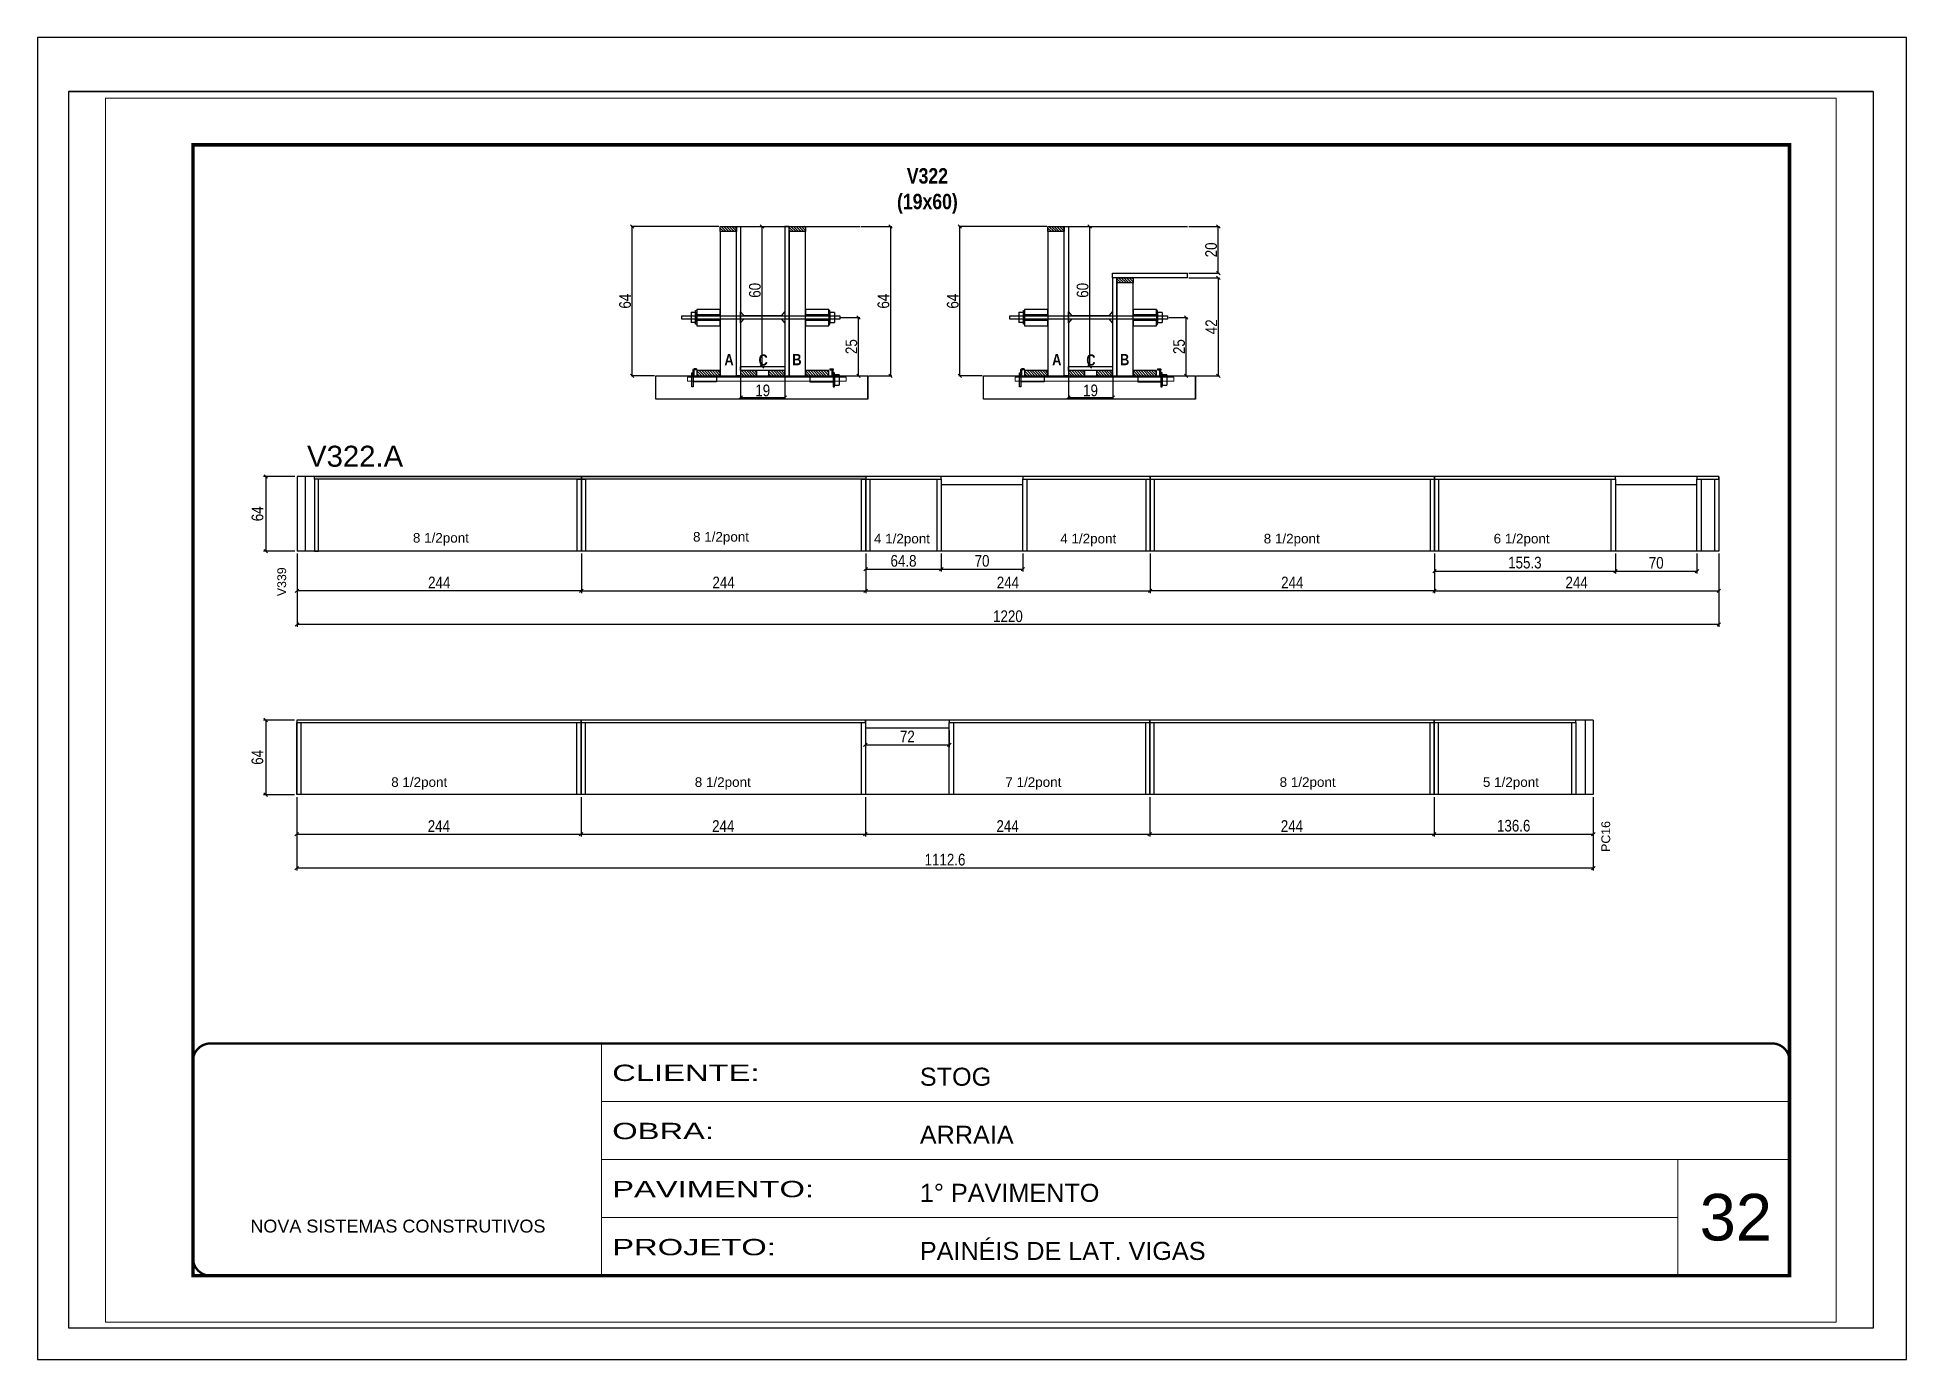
# Paper-space layout '01 (32)' of a CAD drawing. Extents: x -1 to 296, y 0 to 210.
# The model-space entities are those that its viewports show. They can reach past a viewport. Long polylines and large blocks are cut down to what shows.
import ezdxf

# ---------------------------------------------------------------- set-up
doc = ezdxf.new("R2010")
doc.units = 0
doc.linetypes.add('CONTINUO', pattern=[0])
doc.linetypes.add('DASHED', pattern=[0.75, 0.5, -0.25])
doc.layers.get('0').update_dxf_attribs({"linetype": 'CONTINUOUS'})
doc.layers.get('Defpoints').update_dxf_attribs({"linetype": 'CONTINUOUS'})
for name, color, linetype in [('1HACHURA MADEIRAS', 1, 'CONTINUOUS'), ('barrote', 251, 'CONTINUOUS'), ('COTA', 241, 'CONTINUOUS'), ('detalhes', 4, 'CONTINUOUS'), ('NOMENCLATURA', 7, 'CONTINUOUS'), ('Painéis', 200, 'CONTINUOUS'), ('PONTALETE', 7, 'CONTINUOUS'), ('presilha', 1, 'CONTINUOUS'), ('SARR_2.2x10', 60, 'CONTINUOUS'), ('SARR_2.2x7', 40, 'CONTINUOUS'), ('SARR_3.5x7', 81, 'CONTINUOUS'), ('Tubo de PVC', 51, 'CONTINUOUS')]:
    doc.layers.add(name, color=color, linetype=linetype)
for name, color, linetype, lineweight in [('CARIMBO', 255, 'CONTINUOUS', 9), ('CONCRETO', 251, 'CONTINUOUS', 25), ('Folhas', 255, 'CONTINUOUS', 9), ('SARRAFO DE PRESSAO', 251, 'DASHED', 9), ('SCO-___-LAJ', 2, 'CONTINUOUS', 0)]:
    doc.layers.add(name, color=color, linetype=linetype, lineweight=lineweight)
doc.styles.add('ARIAL', font='arial.ttf')
doc.styles.add('COTA TECNICA', font='techl___.ttf', dxfattribs={"height": 10})
doc.styles.add('COTA TECNICA 2X', font='techl___.ttf', dxfattribs={"height": 10})
doc.styles.add('TECNICA', font='techb___.ttf', dxfattribs={"height": 10})
doc.styles.add('Tecnologia', font='')
doc.styles.get('Tecnologia').set_extended_font_data('Forgotten Futurist')
doc.dimstyles.new('PAINEL', dxfattribs={"dimtxt": 10, "dimasz": 3, "dimexe": 3, "dimexo": 3, "dimgap": 3, "dimtad": 1, "dimdec": 1, "dimzin": 12, "dimdsep": 46, "dimtxsty": 'COTA TECNICA', "dimblk1": 'OBLIQUE', "dimblk2": 'OBLIQUE', "dimsah": 1, "dimcen": 0.9, "dimclrd": 4, "dimclre": 4, "dimclrt": 240, "dimadec": 1, "dimazin": 3, "dimtfac": 1, "dimtdec": 1, "dimtmove": 0, "dimatfit": 3, "dimfxl": 1, "dimtolj": 1, "dimtzin": 12, "dimarcsym": 0})
doc.dimstyles.new('SECAO', dxfattribs={"dimscale": 0.333333, "dimtxt": 5, "dimasz": 9, "dimexe": 3, "dimexo": 3, "dimgap": 3, "dimtad": 1, "dimdec": 1, "dimlfac": 0.5, "dimzin": 12, "dimdsep": 46, "dimtxsty": 'COTA TECNICA 2X', "dimblk1": 'OBLIQUE', "dimblk2": 'OBLIQUE', "dimsah": 1, "dimcen": 0.9, "dimclrd": 4, "dimclre": 4, "dimclrt": 240, "dimadec": 1, "dimazin": 3, "dimtfac": 1, "dimtdec": 1, "dimtmove": 0, "dimatfit": 3, "dimfxl": 1, "dimtolj": 1, "dimtzin": 12, "dimarcsym": 0})

psp = doc.layouts.new('01 (32)')

msp = doc.modelspace()

# ---------------------------------------------------------------- texts
at = {"layer": 'CARIMBO', "style": 'ARIAL'}
msp.add_text('32', height=40, dxfattribs=at).set_placement((10395.07, 5376.67))
at = {"layer": 'detalhes', "style": 'TECNICA'}
for s, p in [('A', (9558.22, 6127.46)), ('C', (9587.51, 6127.14)), ('B', (9616.48, 6127.46)), ('A', (9839.45, 6127.46)), ('C', (9868.75, 6127.14)), ('B', (9897.72, 6127.46))]:
    msp.add_text(s, height=9.6, dxfattribs=at).set_placement(p)
at = {"layer": 'NOMENCLATURA', "linetype": 'Continuous', "style": 'ARIAL'}
msp.add_text('V322.A', height=18, dxfattribs=at).set_placement((9200.08, 6040.41))
for s, p in [('V339', (9182.12, 5929.39)), ('PC16', (10318.29, 5710.04))]:
    msp.add_text(s, height=7.567, rotation=90, dxfattribs=at).set_placement(p)
at = {"layer": 'NOMENCLATURA', "insert": (9732.42, 6296.51), "char_height": 13.2, "attachment_point": 2, "style": 'TECNICA'}
msp.add_mtext_dynamic_manual_height_columns('V322\\P(19x60)', width=13.2, gutter_width=1, heights=[0], dxfattribs=at)
at = {"layer": 'PONTALETE', "linetype": 'Continuous', "style": 'ARIAL'}
for s, p in [('8 1/2pont', (9290.93, 5975.3)), ('8 1/2pont', (9531.28, 5976.17)), ('4 1/2pont', (9686.58, 5974.62)), ('4 1/2pont', (9846.41, 5974.62)), ('8 1/2pont', (10021.02, 5974.62)), ('6 1/2pont', (10218.28, 5974.62)), ('8 1/2pont', (9272.31, 5765.76)), ('8 1/2pont', (9532.78, 5765.76)), ('7 1/2pont', (9799.3, 5765.76)), ('8 1/2pont', (10034.65, 5765.76)), ('5 1/2pont', (10209.1, 5765.76))]:
    msp.add_text(s, height=8.25, dxfattribs=at).set_placement(p)

# ---------------------------------------------------------------- blocks, each defined once
blk = doc.blocks.new('9999999999')
at = {"color": 30, "linetype": 'CONTINUO'}
for p, q in [((98564.6, 34230.2), (98564.6, 34429.4)), ((98564.6, 34379.6), (99584, 34379.6)), ((98564.6, 34329.8), (99488, 34329.8)), ((99584, 34329.8), (99488, 34329.8)), ((99488, 34329.8), (99488, 34230.2)), ((98564.6, 34280), (99488, 34280))]:
    blk.add_line(p, q, dxfattribs=at)
at = {"color": 30, "linetype": 'CONTINUO', "const_width": 2}
blk.add_lwpolyline([(99584, 34230.2), (99584, 34414.4, 0.414214), (99569, 34429.4), (98229, 34429.4, 0.414214), (98214, 34414.4), (98214, 34245.2, 0.414214), (98229, 34230.2), (99584, 34230.2)], format="xyb", dxfattribs=at)
at = {"layer": 'Folhas'}
blk.add_lwpolyline([(98139, 34190.2), (99624, 34190.2), (99624, 35240.2), (98139, 35240.2)], close=True, dxfattribs=at)
at = {"layer": 'Folhas', "color": 30, "const_width": 3}
blk.add_lwpolyline([(98214, 34230.2), (99584, 34230.2), (99584, 35200.2), (98214, 35200.2)], close=True, dxfattribs=at)
at = {"color": 7, "linetype": 'Continuous', "ltscale": 5, "style": 'ARIAL'}
for s, height, p in [('STOG', 15.48, (98837.7, 34393.1)), ('ARRAIA', 15.48, (98837.7, 34343.3)), ('1° PAVIMENTO', 15.483, (98837.7, 34293.5)), ('NOVA SISTEMAS CONSTRUTIVOS', 11.059, (98263.2, 34267.2)), ('PAINÉIS DE LAT. VIGAS', 15.483, (98837.7, 34243.7))]:
    blk.add_text(s, height=height, dxfattribs=at).set_placement(p)
at = {"layer": 'Folhas', "color": 7, "style": 'Tecnologia', "width": 1.5}
for s, p in [('CLIENTE:', (98573.7, 34397.2)), ('OBRA:', (98573.7, 34347.3)), ('PAVIMENTO:', (98573.7, 34297.5)), ('PROJETO:', (98573.7, 34247.7))]:
    blk.add_text(s, height=14, dxfattribs=at).set_placement(p)
blk = doc.blocks.new('_Oblique')
at = {"color": 0, "linetype": 'ByBlock', "lineweight": -2}
blk.add_line((-0.5, -0.5), (0.5, 0.5), dxfattribs=at)
blk = doc.blocks.new('*D790')
at = {"layer": 'COTA', "color": 4, "linetype": 'Continuous', "lineweight": -2, "transparency": 16777216}
for p, q in [((9923.5, 5966), (9923.5, 5932)), ((10167.5, 5966), (10167.5, 5932)), ((10167.5, 5934), (9923.5, 5934))]:
    blk.add_line(p, q, dxfattribs=at)
at = {"layer": 'Defpoints', "color": 0, "linetype": 'Continuous', "transparency": 16777216}
for p in [(9923.5, 5968), (10167.5, 5968), (9923.5, 5934)]:
    blk.add_point(p, dxfattribs=at)
at = {"layer": 'COTA', "color": 4, "linetype": 'Continuous', "lineweight": -2, "transparency": 16777216, "xscale": 3, "yscale": 3, "zscale": 3, "rotation": 180}
blk.add_blockref('_Oblique', (9923.5, 5934), dxfattribs=at)
at = {"layer": 'COTA', "color": 4, "linetype": 'Continuous', "lineweight": -2, "transparency": 16777216, "xscale": 3, "yscale": 3, "zscale": 3}
blk.add_blockref('_Oblique', (10167.5, 5934), dxfattribs=at)
at = {"layer": 'COTA', "color": 240, "linetype": 'Continuous', "transparency": 16777216, "insert": (10045.5, 5941.1), "char_height": 10, "attachment_point": 5, "style": 'COTA TECNICA'}
blk.add_mtext('\\A1;244', dxfattribs=at)
blk = doc.blocks.new('*D791')
at = {"layer": 'COTA', "color": 4, "linetype": 'Continuous', "lineweight": -2, "transparency": 16777216}
for p, q in [((9191.5, 5966), (9191.5, 5932)), ((9435.5, 5966), (9435.5, 5932)), ((9435.5, 5934), (9191.5, 5934))]:
    blk.add_line(p, q, dxfattribs=at)
at = {"layer": 'Defpoints', "color": 0, "linetype": 'Continuous', "transparency": 16777216}
for p in [(9191.5, 5968), (9435.5, 5968), (9191.5, 5934)]:
    blk.add_point(p, dxfattribs=at)
at = {"layer": 'COTA', "color": 4, "linetype": 'Continuous', "lineweight": -2, "transparency": 16777216, "xscale": 3, "yscale": 3, "zscale": 3, "rotation": 180}
blk.add_blockref('_Oblique', (9191.5, 5934), dxfattribs=at)
at = {"layer": 'COTA', "color": 4, "linetype": 'Continuous', "lineweight": -2, "transparency": 16777216, "xscale": 3, "yscale": 3, "zscale": 3}
blk.add_blockref('_Oblique', (9435.5, 5934), dxfattribs=at)
at = {"layer": 'COTA', "color": 240, "linetype": 'Continuous', "transparency": 16777216, "insert": (9313.5, 5941.1), "char_height": 10, "attachment_point": 5, "style": 'COTA TECNICA'}
blk.add_mtext('\\A1;244', dxfattribs=at)
blk = doc.blocks.new('*D792')
at = {"layer": 'COTA', "color": 4, "linetype": 'Continuous', "lineweight": -2, "transparency": 16777216}
for p, q in [((9191.5, 5966), (9191.5, 5903)), ((10411.5, 5966), (10411.5, 5903)), ((10411.5, 5905), (9191.5, 5905))]:
    blk.add_line(p, q, dxfattribs=at)
at = {"layer": 'Defpoints', "color": 0, "linetype": 'Continuous', "transparency": 16777216}
for p in [(9191.5, 5968), (10411.5, 5968), (9191.5, 5905)]:
    blk.add_point(p, dxfattribs=at)
at = {"layer": 'COTA', "color": 4, "linetype": 'Continuous', "lineweight": -2, "transparency": 16777216, "xscale": 3, "yscale": 3, "zscale": 3, "rotation": 180}
blk.add_blockref('_Oblique', (9191.5, 5905), dxfattribs=at)
at = {"layer": 'COTA', "color": 4, "linetype": 'Continuous', "lineweight": -2, "transparency": 16777216, "xscale": 3, "yscale": 3, "zscale": 3}
blk.add_blockref('_Oblique', (10411.5, 5905), dxfattribs=at)
at = {"layer": 'COTA', "color": 240, "linetype": 'Continuous', "transparency": 16777216, "insert": (9801.5, 5912.1), "char_height": 10, "attachment_point": 5, "style": 'COTA TECNICA'}
blk.add_mtext('\\A1;1220', dxfattribs=at)
blk = doc.blocks.new('*D793')
at = {"layer": 'COTA', "color": 4, "linetype": 'Continuous', "lineweight": -2, "transparency": 16777216}
for p, q in [((9189.5, 6032), (9162.7, 6032)), ((9164.7, 6032), (9164.7, 5968)), ((9189.5, 5968), (9162.7, 5968))]:
    blk.add_line(p, q, dxfattribs=at)
at = {"layer": 'Defpoints', "color": 0, "linetype": 'Continuous', "transparency": 16777216}
for p in [(9191.5, 6032), (9164.7, 5968), (9191.5, 5968)]:
    blk.add_point(p, dxfattribs=at)
at = {"layer": 'COTA', "color": 4, "linetype": 'Continuous', "lineweight": -2, "transparency": 16777216, "xscale": 3, "yscale": 3, "zscale": 3}
for p, rotation in [((9164.7, 6032), 90), ((9164.7, 5968), 270)]:
    blk.add_blockref('_Oblique', p, dxfattribs=dict(at, rotation=rotation))
at = {"layer": 'COTA', "color": 240, "linetype": 'Continuous', "transparency": 16777216, "insert": (9157.6, 6000), "char_height": 10, "attachment_point": 5, "rotation": 90, "style": 'COTA TECNICA'}
blk.add_mtext('\\A1;64', dxfattribs=at)
blk = doc.blocks.new('*D794')
at = {"layer": 'COTA', "color": 4, "linetype": 'Continuous', "lineweight": -2, "transparency": 16777216}
for p, q in [((9679.5, 5966), (9679.5, 5932)), ((9923.5, 5966), (9923.5, 5932)), ((9679.5, 5934), (9923.5, 5934))]:
    blk.add_line(p, q, dxfattribs=at)
at = {"layer": 'Defpoints', "color": 0, "linetype": 'Continuous', "transparency": 16777216}
for p in [(9679.5, 5968), (9923.5, 5968), (9923.5, 5934)]:
    blk.add_point(p, dxfattribs=at)
at = {"layer": 'COTA', "color": 4, "linetype": 'Continuous', "lineweight": -2, "transparency": 16777216, "xscale": 3, "yscale": 3, "zscale": 3, "rotation": 180}
blk.add_blockref('_Oblique', (9679.5, 5934), dxfattribs=at)
at = {"layer": 'COTA', "color": 4, "linetype": 'Continuous', "lineweight": -2, "transparency": 16777216, "xscale": 3, "yscale": 3, "zscale": 3}
blk.add_blockref('_Oblique', (9923.5, 5934), dxfattribs=at)
at = {"layer": 'COTA', "color": 240, "linetype": 'Continuous', "transparency": 16777216, "insert": (9801.5, 5941.1), "char_height": 10, "attachment_point": 5, "style": 'COTA TECNICA'}
blk.add_mtext('\\A1;244', dxfattribs=at)
blk = doc.blocks.new('*D795')
at = {"layer": 'COTA', "color": 4, "linetype": 'Continuous', "lineweight": -2, "transparency": 16777216}
for p, q in [((9435.5, 5966), (9435.5, 5932)), ((9679.5, 5966), (9679.5, 5932)), ((9435.5, 5934), (9679.5, 5934))]:
    blk.add_line(p, q, dxfattribs=at)
at = {"layer": 'Defpoints', "color": 0, "linetype": 'Continuous', "transparency": 16777216}
for p in [(9435.5, 5968), (9679.5, 5968), (9679.5, 5934)]:
    blk.add_point(p, dxfattribs=at)
at = {"layer": 'COTA', "color": 4, "linetype": 'Continuous', "lineweight": -2, "transparency": 16777216, "xscale": 3, "yscale": 3, "zscale": 3, "rotation": 180}
blk.add_blockref('_Oblique', (9435.5, 5934), dxfattribs=at)
at = {"layer": 'COTA', "color": 4, "linetype": 'Continuous', "lineweight": -2, "transparency": 16777216, "xscale": 3, "yscale": 3, "zscale": 3}
blk.add_blockref('_Oblique', (9679.5, 5934), dxfattribs=at)
at = {"layer": 'COTA', "color": 240, "linetype": 'Continuous', "transparency": 16777216, "insert": (9557.5, 5941.1), "char_height": 10, "attachment_point": 5, "style": 'COTA TECNICA'}
blk.add_mtext('\\A1;244', dxfattribs=at)
blk = doc.blocks.new('*D796')
at = {"layer": 'COTA', "color": 4, "linetype": 'Continuous', "lineweight": -2, "transparency": 16777216}
for p, q in [((10167.5, 5966), (10167.5, 5932)), ((10411.5, 5966), (10411.5, 5932)), ((10167.5, 5934), (10411.5, 5934))]:
    blk.add_line(p, q, dxfattribs=at)
at = {"layer": 'Defpoints', "color": 0, "linetype": 'Continuous', "transparency": 16777216}
for p in [(10167.5, 5968), (10411.5, 5968), (10411.5, 5934)]:
    blk.add_point(p, dxfattribs=at)
at = {"layer": 'COTA', "color": 4, "linetype": 'Continuous', "lineweight": -2, "transparency": 16777216, "xscale": 3, "yscale": 3, "zscale": 3, "rotation": 180}
blk.add_blockref('_Oblique', (10167.5, 5934), dxfattribs=at)
at = {"layer": 'COTA', "color": 4, "linetype": 'Continuous', "lineweight": -2, "transparency": 16777216, "xscale": 3, "yscale": 3, "zscale": 3}
blk.add_blockref('_Oblique', (10411.5, 5934), dxfattribs=at)
at = {"layer": 'COTA', "color": 240, "linetype": 'Continuous', "transparency": 16777216, "insert": (10289.5, 5941.1), "char_height": 10, "attachment_point": 5, "style": 'COTA TECNICA'}
blk.add_mtext('\\A1;244', dxfattribs=at)
blk = doc.blocks.new('*D797')
at = {"layer": 'COTA', "color": 4, "linetype": 'Continuous', "lineweight": -2, "transparency": 16777216}
for p, q in [((9679.5, 5966), (9679.5, 5950.5)), ((9679.5, 5952.5), (9744.3, 5952.5)), ((9744.3, 5966), (9744.3, 5950.5))]:
    blk.add_line(p, q, dxfattribs=at)
at = {"layer": 'Defpoints', "color": 0, "linetype": 'Continuous', "transparency": 16777216}
for p in [(9679.5, 5968), (9744.3, 5968), (9744.3, 5952.5)]:
    blk.add_point(p, dxfattribs=at)
at = {"layer": 'COTA', "color": 4, "linetype": 'Continuous', "lineweight": -2, "transparency": 16777216, "xscale": 3, "yscale": 3, "zscale": 3, "rotation": 180}
blk.add_blockref('_Oblique', (9679.5, 5952.5), dxfattribs=at)
at = {"layer": 'COTA', "color": 4, "linetype": 'Continuous', "lineweight": -2, "transparency": 16777216, "xscale": 3, "yscale": 3, "zscale": 3}
blk.add_blockref('_Oblique', (9744.3, 5952.5), dxfattribs=at)
at = {"layer": 'COTA', "color": 240, "linetype": 'Continuous', "transparency": 16777216, "insert": (9711.9, 5959.6), "char_height": 10, "attachment_point": 5, "style": 'COTA TECNICA'}
blk.add_mtext('\\A1;64.8', dxfattribs=at)
blk = doc.blocks.new('*D798')
at = {"layer": 'COTA', "color": 4, "linetype": 'Continuous', "lineweight": -2, "transparency": 16777216}
for p, q in [((9744.3, 5966), (9744.3, 5950.5)), ((9744.3, 5952.5), (9814.3, 5952.5)), ((9814.3, 5966), (9814.3, 5950.5))]:
    blk.add_line(p, q, dxfattribs=at)
at = {"layer": 'Defpoints', "color": 0, "linetype": 'Continuous', "transparency": 16777216}
for p in [(9744.3, 5968), (9814.3, 5968), (9814.3, 5952.5)]:
    blk.add_point(p, dxfattribs=at)
at = {"layer": 'COTA', "color": 4, "linetype": 'Continuous', "lineweight": -2, "transparency": 16777216, "xscale": 3, "yscale": 3, "zscale": 3, "rotation": 180}
blk.add_blockref('_Oblique', (9744.3, 5952.5), dxfattribs=at)
at = {"layer": 'COTA', "color": 4, "linetype": 'Continuous', "lineweight": -2, "transparency": 16777216, "xscale": 3, "yscale": 3, "zscale": 3}
blk.add_blockref('_Oblique', (9814.3, 5952.5), dxfattribs=at)
at = {"layer": 'COTA', "color": 240, "linetype": 'Continuous', "transparency": 16777216, "insert": (9779.3, 5959.6), "char_height": 10, "attachment_point": 5, "style": 'COTA TECNICA'}
blk.add_mtext('\\A1;70', dxfattribs=at)
blk = doc.blocks.new('*D799')
at = {"layer": 'COTA', "color": 4, "linetype": 'Continuous', "lineweight": -2, "transparency": 16777216}
for p, q in [((10167.5, 5966), (10167.5, 5948.8)), ((10167.5, 5950.8), (10322.8, 5950.8)), ((10322.8, 5966), (10322.8, 5948.8))]:
    blk.add_line(p, q, dxfattribs=at)
at = {"layer": 'Defpoints', "color": 0, "linetype": 'Continuous', "transparency": 16777216}
for p in [(10167.5, 5968), (10322.8, 5968), (10322.8, 5950.8)]:
    blk.add_point(p, dxfattribs=at)
at = {"layer": 'COTA', "color": 4, "linetype": 'Continuous', "lineweight": -2, "transparency": 16777216, "xscale": 3, "yscale": 3, "zscale": 3, "rotation": 180}
blk.add_blockref('_Oblique', (10167.5, 5950.8), dxfattribs=at)
at = {"layer": 'COTA', "color": 4, "linetype": 'Continuous', "lineweight": -2, "transparency": 16777216, "xscale": 3, "yscale": 3, "zscale": 3}
blk.add_blockref('_Oblique', (10322.8, 5950.8), dxfattribs=at)
at = {"layer": 'COTA', "color": 240, "linetype": 'Continuous', "transparency": 16777216, "insert": (10245.1, 5958.1), "char_height": 10, "attachment_point": 5, "style": 'COTA TECNICA'}
blk.add_mtext('\\A1;155.3', dxfattribs=at)
blk = doc.blocks.new('*D800')
at = {"layer": 'COTA', "color": 4, "linetype": 'Continuous', "lineweight": -2, "transparency": 16777216}
for p, q in [((10322.8, 5966), (10322.8, 5948.8)), ((10322.8, 5950.8), (10392.8, 5950.8)), ((10392.8, 5966), (10392.8, 5948.8))]:
    blk.add_line(p, q, dxfattribs=at)
at = {"layer": 'Defpoints', "color": 0, "linetype": 'Continuous', "transparency": 16777216}
for p in [(10322.8, 5968), (10392.8, 5968), (10392.8, 5950.8)]:
    blk.add_point(p, dxfattribs=at)
at = {"layer": 'COTA', "color": 4, "linetype": 'Continuous', "lineweight": -2, "transparency": 16777216, "xscale": 3, "yscale": 3, "zscale": 3, "rotation": 180}
blk.add_blockref('_Oblique', (10322.8, 5950.8), dxfattribs=at)
at = {"layer": 'COTA', "color": 4, "linetype": 'Continuous', "lineweight": -2, "transparency": 16777216, "xscale": 3, "yscale": 3, "zscale": 3}
blk.add_blockref('_Oblique', (10392.8, 5950.8), dxfattribs=at)
at = {"layer": 'COTA', "color": 240, "linetype": 'Continuous', "transparency": 16777216, "insert": (10357.8, 5957.9), "char_height": 10, "attachment_point": 5, "style": 'COTA TECNICA'}
blk.add_mtext('\\A1;70', dxfattribs=at)
blk = doc.blocks.new('*D816')
at = {"layer": 'COTA', "color": 4, "linetype": 'Continuous', "lineweight": -2, "transparency": 16777216}
for p, q in [((9191.2, 5757.1), (9191.2, 5694.1)), ((10303.8, 5757.1), (10303.8, 5694.1)), ((10303.8, 5696.1), (9191.2, 5696.1))]:
    blk.add_line(p, q, dxfattribs=at)
at = {"layer": 'Defpoints', "color": 0, "linetype": 'Continuous', "transparency": 16777216}
for p in [(9191.2, 5759.1), (10303.8, 5759.1), (9191.2, 5696.1)]:
    blk.add_point(p, dxfattribs=at)
at = {"layer": 'COTA', "color": 4, "linetype": 'Continuous', "lineweight": -2, "transparency": 16777216, "xscale": 3, "yscale": 3, "zscale": 3, "rotation": 180}
blk.add_blockref('_Oblique', (9191.2, 5696.1), dxfattribs=at)
at = {"layer": 'COTA', "color": 4, "linetype": 'Continuous', "lineweight": -2, "transparency": 16777216, "xscale": 3, "yscale": 3, "zscale": 3}
blk.add_blockref('_Oblique', (10303.8, 5696.1), dxfattribs=at)
at = {"layer": 'COTA', "color": 240, "linetype": 'Continuous', "transparency": 16777216, "insert": (9747.5, 5703.3), "char_height": 10, "attachment_point": 5, "style": 'COTA TECNICA'}
blk.add_mtext('\\A1;1112.6', dxfattribs=at)
blk = doc.blocks.new('*D811')
at = {"layer": 'COTA', "color": 4, "linetype": 'Continuous', "lineweight": -2, "transparency": 16777216}
for p, q in [((9191.2, 5757.1), (9191.2, 5723.2)), ((9435.2, 5757.1), (9435.2, 5723.2)), ((9191.2, 5725.2), (9435.2, 5725.2))]:
    blk.add_line(p, q, dxfattribs=at)
at = {"layer": 'Defpoints', "color": 0, "linetype": 'Continuous', "transparency": 16777216}
for p in [(9191.2, 5759.1), (9435.2, 5759.1), (9435.2, 5725.2)]:
    blk.add_point(p, dxfattribs=at)
at = {"layer": 'COTA', "color": 4, "linetype": 'Continuous', "lineweight": -2, "transparency": 16777216, "xscale": 3, "yscale": 3, "zscale": 3, "rotation": 180}
blk.add_blockref('_Oblique', (9191.2, 5725.2), dxfattribs=at)
at = {"layer": 'COTA', "color": 4, "linetype": 'Continuous', "lineweight": -2, "transparency": 16777216, "xscale": 3, "yscale": 3, "zscale": 3}
blk.add_blockref('_Oblique', (9435.2, 5725.2), dxfattribs=at)
at = {"layer": 'COTA', "color": 240, "linetype": 'Continuous', "transparency": 16777216, "insert": (9313.2, 5732.2), "char_height": 10, "attachment_point": 5, "style": 'COTA TECNICA'}
blk.add_mtext('\\A1;244', dxfattribs=at)
blk = doc.blocks.new('*D812')
at = {"layer": 'COTA', "color": 4, "linetype": 'Continuous', "lineweight": -2, "transparency": 16777216}
for p, q in [((9435.2, 5757.1), (9435.2, 5723.2)), ((9679.2, 5757.1), (9679.2, 5723.2)), ((9435.2, 5725.2), (9679.2, 5725.2))]:
    blk.add_line(p, q, dxfattribs=at)
at = {"layer": 'Defpoints', "color": 0, "linetype": 'Continuous', "transparency": 16777216}
for p in [(9435.2, 5759.1), (9679.2, 5759.1), (9679.2, 5725.2)]:
    blk.add_point(p, dxfattribs=at)
at = {"layer": 'COTA', "color": 4, "linetype": 'Continuous', "lineweight": -2, "transparency": 16777216, "xscale": 3, "yscale": 3, "zscale": 3, "rotation": 180}
blk.add_blockref('_Oblique', (9435.2, 5725.2), dxfattribs=at)
at = {"layer": 'COTA', "color": 4, "linetype": 'Continuous', "lineweight": -2, "transparency": 16777216, "xscale": 3, "yscale": 3, "zscale": 3}
blk.add_blockref('_Oblique', (9679.2, 5725.2), dxfattribs=at)
at = {"layer": 'COTA', "color": 240, "linetype": 'Continuous', "transparency": 16777216, "insert": (9557.2, 5732.2), "char_height": 10, "attachment_point": 5, "style": 'COTA TECNICA'}
blk.add_mtext('\\A1;244', dxfattribs=at)
blk = doc.blocks.new('*D813')
at = {"layer": 'COTA', "color": 4, "linetype": 'Continuous', "lineweight": -2, "transparency": 16777216}
for p, q in [((9679.2, 5757.1), (9679.2, 5723.2)), ((9923.2, 5757.1), (9923.2, 5723.2)), ((9679.2, 5725.2), (9923.2, 5725.2))]:
    blk.add_line(p, q, dxfattribs=at)
at = {"layer": 'Defpoints', "color": 0, "linetype": 'Continuous', "transparency": 16777216}
for p in [(9679.2, 5759.1), (9923.2, 5759.1), (9923.2, 5725.2)]:
    blk.add_point(p, dxfattribs=at)
at = {"layer": 'COTA', "color": 4, "linetype": 'Continuous', "lineweight": -2, "transparency": 16777216, "xscale": 3, "yscale": 3, "zscale": 3, "rotation": 180}
blk.add_blockref('_Oblique', (9679.2, 5725.2), dxfattribs=at)
at = {"layer": 'COTA', "color": 4, "linetype": 'Continuous', "lineweight": -2, "transparency": 16777216, "xscale": 3, "yscale": 3, "zscale": 3}
blk.add_blockref('_Oblique', (9923.2, 5725.2), dxfattribs=at)
at = {"layer": 'COTA', "color": 240, "linetype": 'Continuous', "transparency": 16777216, "insert": (9801.2, 5732.2), "char_height": 10, "attachment_point": 5, "style": 'COTA TECNICA'}
blk.add_mtext('\\A1;244', dxfattribs=at)
blk = doc.blocks.new('*D814')
at = {"layer": 'COTA', "color": 4, "linetype": 'Continuous', "lineweight": -2, "transparency": 16777216}
for p, q in [((9923.2, 5757.1), (9923.2, 5723.2)), ((10167.2, 5757.1), (10167.2, 5723.2)), ((9923.2, 5725.2), (10167.2, 5725.2))]:
    blk.add_line(p, q, dxfattribs=at)
at = {"layer": 'Defpoints', "color": 0, "linetype": 'Continuous', "transparency": 16777216}
for p in [(9923.2, 5759.1), (10167.2, 5759.1), (10167.2, 5725.2)]:
    blk.add_point(p, dxfattribs=at)
at = {"layer": 'COTA', "color": 4, "linetype": 'Continuous', "lineweight": -2, "transparency": 16777216, "xscale": 3, "yscale": 3, "zscale": 3, "rotation": 180}
blk.add_blockref('_Oblique', (9923.2, 5725.2), dxfattribs=at)
at = {"layer": 'COTA', "color": 4, "linetype": 'Continuous', "lineweight": -2, "transparency": 16777216, "xscale": 3, "yscale": 3, "zscale": 3}
blk.add_blockref('_Oblique', (10167.2, 5725.2), dxfattribs=at)
at = {"layer": 'COTA', "color": 240, "linetype": 'Continuous', "transparency": 16777216, "insert": (10045.2, 5732.2), "char_height": 10, "attachment_point": 5, "style": 'COTA TECNICA'}
blk.add_mtext('\\A1;244', dxfattribs=at)
blk = doc.blocks.new('*D815')
at = {"layer": 'COTA', "color": 4, "linetype": 'Continuous', "lineweight": -2, "transparency": 16777216}
for p, q in [((10167.2, 5757.1), (10167.2, 5723.2)), ((10303.8, 5757.1), (10303.8, 5723.2)), ((10167.2, 5725.2), (10303.8, 5725.2))]:
    blk.add_line(p, q, dxfattribs=at)
at = {"layer": 'Defpoints', "color": 0, "linetype": 'Continuous', "transparency": 16777216}
for p in [(10167.2, 5759.1), (10303.8, 5759.1), (10303.8, 5725.2)]:
    blk.add_point(p, dxfattribs=at)
at = {"layer": 'COTA', "color": 4, "linetype": 'Continuous', "lineweight": -2, "transparency": 16777216, "xscale": 3, "yscale": 3, "zscale": 3, "rotation": 180}
blk.add_blockref('_Oblique', (10167.2, 5725.2), dxfattribs=at)
at = {"layer": 'COTA', "color": 4, "linetype": 'Continuous', "lineweight": -2, "transparency": 16777216, "xscale": 3, "yscale": 3, "zscale": 3}
blk.add_blockref('_Oblique', (10303.8, 5725.2), dxfattribs=at)
at = {"layer": 'COTA', "color": 240, "linetype": 'Continuous', "transparency": 16777216, "insert": (10235.5, 5732.4), "char_height": 10, "attachment_point": 5, "style": 'COTA TECNICA'}
blk.add_mtext('\\A1;136.6', dxfattribs=at)
blk = doc.blocks.new('*D810')
at = {"layer": 'COTA', "color": 4, "linetype": 'Continuous', "lineweight": -2, "transparency": 16777216}
for p, q in [((9679.2, 5814.1), (9679.2, 5799.9)), ((9751.2, 5814.1), (9751.2, 5799.9)), ((9679.2, 5801.9), (9751.2, 5801.9))]:
    blk.add_line(p, q, dxfattribs=at)
at = {"layer": 'Defpoints', "color": 0, "linetype": 'Continuous', "transparency": 16777216}
for p in [(9679.2, 5816.1), (9751.2, 5816.1), (9751.2, 5801.9)]:
    blk.add_point(p, dxfattribs=at)
at = {"layer": 'COTA', "color": 4, "linetype": 'Continuous', "lineweight": -2, "transparency": 16777216, "xscale": 3, "yscale": 3, "zscale": 3, "rotation": 180}
blk.add_blockref('_Oblique', (9679.2, 5801.9), dxfattribs=at)
at = {"layer": 'COTA', "color": 4, "linetype": 'Continuous', "lineweight": -2, "transparency": 16777216, "xscale": 3, "yscale": 3, "zscale": 3}
blk.add_blockref('_Oblique', (9751.2, 5801.9), dxfattribs=at)
at = {"layer": 'COTA', "color": 240, "linetype": 'Continuous', "transparency": 16777216, "insert": (9715.2, 5809), "char_height": 10, "attachment_point": 5, "style": 'COTA TECNICA'}
blk.add_mtext('\\A1;72', dxfattribs=at)
blk = doc.blocks.new('*D817')
at = {"layer": 'COTA', "color": 4, "linetype": 'Continuous', "lineweight": -2, "transparency": 16777216}
for p, q in [((9189.2, 5823.1), (9162.6, 5823.1)), ((9164.6, 5823.1), (9164.6, 5759.1)), ((9189.2, 5759.1), (9162.6, 5759.1))]:
    blk.add_line(p, q, dxfattribs=at)
at = {"layer": 'Defpoints', "color": 0, "linetype": 'Continuous', "transparency": 16777216}
for p in [(9191.2, 5823.1), (9164.6, 5759.1), (9191.2, 5759.1)]:
    blk.add_point(p, dxfattribs=at)
at = {"layer": 'COTA', "color": 4, "linetype": 'Continuous', "lineweight": -2, "transparency": 16777216, "xscale": 3, "yscale": 3, "zscale": 3}
for p, rotation in [((9164.6, 5823.1), 90), ((9164.6, 5759.1), 270)]:
    blk.add_blockref('_Oblique', p, dxfattribs=dict(at, rotation=rotation))
at = {"layer": 'COTA', "color": 240, "linetype": 'Continuous', "transparency": 16777216, "insert": (9157.5, 5791.1), "char_height": 10, "attachment_point": 5, "rotation": 90, "style": 'COTA TECNICA'}
blk.add_mtext('\\A1;64', dxfattribs=at)
blk = doc.blocks.new('*D819')
at = {"layer": 'COTA', "color": 4, "lineweight": -2, "transparency": 16777216}
for p, q in [((9853.4, 6117.4), (9853.4, 6098.8)), ((9891.4, 6117.4), (9891.4, 6098.8)), ((9853.4, 6099.8), (9891.4, 6099.8))]:
    blk.add_line(p, q, dxfattribs=at)
at = {"layer": 'Defpoints', "color": 0, "transparency": 16777216}
for p in [(9853.4, 6118.4), (9891.4, 6118.4), (9891.4, 6099.8)]:
    blk.add_point(p, dxfattribs=at)
at = {"layer": 'COTA', "color": 4, "lineweight": -2, "transparency": 16777216, "xscale": 3, "yscale": 3, "zscale": 3, "rotation": 180}
blk.add_blockref('_Oblique', (9853.4, 6099.8), dxfattribs=at)
at = {"layer": 'COTA', "color": 4, "lineweight": -2, "transparency": 16777216, "xscale": 3, "yscale": 3, "zscale": 3}
blk.add_blockref('_Oblique', (9891.4, 6099.8), dxfattribs=at)
at = {"layer": 'COTA', "color": 240, "transparency": 16777216, "insert": (9872.4, 6105.8), "char_height": 10, "attachment_point": 5, "style": 'COTA TECNICA 2X'}
blk.add_mtext('\\A1;19', dxfattribs=at)
blk = doc.blocks.new('PRESILHA METÁLICA 1')
at = {"layer": 'presilha'}
for p, q in [((0, 13), (6, 13)), ((0, 13), (0, 0)), ((6, 0), (0, 0)), ((6, 15.5), (7.5, 15.5)), ((6, -2.5), (6, 15.5)), ((6, 13), (6, 0)), ((7.5, 10.6), (7.5, 19.9)), ((7.5, 15.5), (7.5, -2.5)), ((37.5, 4.1), (7.5, 4.1)), ((12, 21), (8.6, 21)), ((9, 11.6), (9, 18.9)), ((12, 19.5), (9.6, 19.5)), ((37.5, 11), (9.6, 11)), ((12, 21), (12, 19.5)), ((37.5, 11), (37.5, 4.1)), ((7.5, -2.5), (6, -2.5))]:
    blk.add_line(p, q, dxfattribs=at)
for centre, radius, start, end in [((8.6, 19.9), 1.14, 90, 180), ((9.6, 18.9), 0.57, 90, 180), ((9.6, 11.6), 0.57, 180, 270)]:
    blk.add_arc(centre, radius, start, end, dxfattribs=at)
blk = doc.blocks.new('PRESILHA METÁLICA 2')
at = {"layer": 'presilha'}
for p, q in [((-30.8, 13.5), (-30.8, 6.6)), ((-30.8, 13.5), (-2.8, 13.5)), ((-30.8, 6.6), (-0.8, 6.6)), ((-5.2, 23.5), (-5.2, 22)), ((-5.2, 23.5), (-1.9, 23.5)), ((-5.2, 22), (-2.8, 22)), ((-2.2, 14.1), (-2.2, 21.4)), ((0.8, 18), (-0.8, 18)), ((-0.8, 18), (-0.8, 0)), ((-0.8, 0), (0.8, 0)), ((-0.8, 14.6), (-0.8, 22.4)), ((0.8, 0), (0.8, 18))]:
    blk.add_line(p, q, dxfattribs=at)
for centre, radius, start, end in [((-2.8, 21.4), 0.57, 0, 90), ((-2.8, 14.1), 0.57, 270, 0), ((-1.9, 22.4), 1.14, 0, 90)]:
    blk.add_arc(centre, radius, start, end, dxfattribs=at)
blk = doc.blocks.new('*D820')
at = {"layer": 'COTA', "color": 4, "lineweight": -2, "transparency": 16777216}
for p, q in [((9956.7, 6202.4), (9983, 6202.4)), ((9982, 6202.4), (9982, 6118.4)), ((9963.4, 6118.4), (9983, 6118.4))]:
    blk.add_line(p, q, dxfattribs=at)
at = {"layer": 'Defpoints', "color": 0, "transparency": 16777216}
for p in [(9955.7, 6202.4), (9962.4, 6118.4), (9982, 6118.4)]:
    blk.add_point(p, dxfattribs=at)
at = {"layer": 'COTA', "color": 4, "lineweight": -2, "transparency": 16777216, "xscale": 3, "yscale": 3, "zscale": 3}
for p, rotation in [((9982, 6202.4), 90), ((9982, 6118.4), 270)]:
    blk.add_blockref('_Oblique', p, dxfattribs=dict(at, rotation=rotation))
at = {"layer": 'COTA', "color": 240, "transparency": 16777216, "insert": (9976, 6160.4), "char_height": 10, "attachment_point": 5, "rotation": 90, "style": 'COTA TECNICA 2X'}
blk.add_mtext('\\A1;42', dxfattribs=at)
blk = doc.blocks.new('*D821')
at = {"layer": 'COTA', "color": 4, "lineweight": -2, "transparency": 16777216}
for p, q in [((9854.4, 6246.4), (9872.7, 6246.4)), ((9871.7, 6126.4), (9871.7, 6246.4)), ((9861.8, 6126.4), (9872.7, 6126.4))]:
    blk.add_line(p, q, dxfattribs=at)
at = {"layer": 'Defpoints', "color": 0, "transparency": 16777216}
for p in [(9853.4, 6246.4), (9871.7, 6246.4), (9860.8, 6126.4)]:
    blk.add_point(p, dxfattribs=at)
at = {"layer": 'COTA', "color": 4, "lineweight": -2, "transparency": 16777216, "xscale": 3, "yscale": 3, "zscale": 3}
for p, rotation in [((9871.7, 6246.4), 90), ((9871.7, 6126.4), 270)]:
    blk.add_blockref('_Oblique', p, dxfattribs=dict(at, rotation=rotation))
at = {"layer": 'COTA', "color": 240, "transparency": 16777216, "insert": (9865.6, 6191.7), "char_height": 10, "attachment_point": 5, "rotation": 90, "style": 'COTA TECNICA 2X'}
blk.add_mtext('\\A1;60', dxfattribs=at)
blk = doc.blocks.new('*D822')
at = {"layer": 'COTA', "color": 4, "lineweight": -2, "transparency": 16777216}
for p, q in [((9956.7, 6246.4), (9983, 6246.4)), ((9982, 6206.4), (9982, 6246.4)), ((9956.7, 6206.4), (9983, 6206.4))]:
    blk.add_line(p, q, dxfattribs=at)
at = {"layer": 'Defpoints', "color": 0, "transparency": 16777216}
for p in [(9955.7, 6246.4), (9982, 6246.4), (9955.7, 6206.4)]:
    blk.add_point(p, dxfattribs=at)
at = {"layer": 'COTA', "color": 4, "lineweight": -2, "transparency": 16777216, "xscale": 3, "yscale": 3, "zscale": 3}
for p, rotation in [((9982, 6246.4), 90), ((9982, 6206.4), 270)]:
    blk.add_blockref('_Oblique', p, dxfattribs=dict(at, rotation=rotation))
at = {"layer": 'COTA', "color": 240, "transparency": 16777216, "insert": (9975.9, 6226.4), "char_height": 10, "attachment_point": 5, "rotation": 90, "style": 'COTA TECNICA 2X'}
blk.add_mtext('\\A1;20', dxfattribs=at)
blk = doc.blocks.new('*D823')
at = {"layer": 'COTA', "color": 4, "lineweight": -2, "transparency": 16777216}
for p, q in [((9834.8, 6246.4), (9759.3, 6246.4)), ((9760.3, 6118.4), (9760.3, 6246.4)), ((9779.5, 6118.4), (9759.3, 6118.4))]:
    blk.add_line(p, q, dxfattribs=at)
at = {"layer": 'Defpoints', "color": 0, "transparency": 16777216}
for p in [(9760.3, 6246.4), (9835.8, 6246.4), (9780.5, 6118.4)]:
    blk.add_point(p, dxfattribs=at)
at = {"layer": 'COTA', "color": 4, "lineweight": -2, "transparency": 16777216, "xscale": 3, "yscale": 3, "zscale": 3}
for p, rotation in [((9760.3, 6246.4), 90), ((9760.3, 6118.4), 270)]:
    blk.add_blockref('_Oblique', p, dxfattribs=dict(at, rotation=rotation))
at = {"layer": 'COTA', "color": 240, "transparency": 16777216, "insert": (9754.2, 6182.4), "char_height": 10, "attachment_point": 5, "rotation": 90, "style": 'COTA TECNICA 2X'}
blk.add_mtext('\\A1;64', dxfattribs=at)
blk = doc.blocks.new('*D818')
at = {"layer": 'COTA', "color": 4, "lineweight": -2, "transparency": 16777216}
for p, q in [((9939.5, 6168.4), (9955.5, 6168.4)), ((9954.5, 6118.4), (9954.5, 6168.4)), ((9930, 6118.4), (9955.5, 6118.4))]:
    blk.add_line(p, q, dxfattribs=at)
at = {"layer": 'Defpoints', "color": 0, "transparency": 16777216}
for p in [(9938.5, 6168.4), (9954.5, 6168.4), (9929, 6118.4)]:
    blk.add_point(p, dxfattribs=at)
at = {"layer": 'COTA', "color": 4, "lineweight": -2, "transparency": 16777216, "xscale": 3, "yscale": 3, "zscale": 3}
for p, rotation in [((9954.5, 6168.4), 90), ((9954.5, 6118.4), 270)]:
    blk.add_blockref('_Oblique', p, dxfattribs=dict(at, rotation=rotation))
at = {"layer": 'COTA', "color": 240, "transparency": 16777216, "insert": (9948.4, 6143.4), "char_height": 10, "attachment_point": 5, "rotation": 90, "style": 'COTA TECNICA 2X'}
blk.add_mtext('\\A1;25', dxfattribs=at)
blk = doc.blocks.new('*D830')
at = {"layer": 'COTA', "color": 4, "lineweight": -2, "transparency": 16777216}
for p, q in [((9572.1, 6117.4), (9572.1, 6098.8)), ((9610.1, 6117.4), (9610.1, 6098.8)), ((9572.1, 6099.8), (9610.1, 6099.8))]:
    blk.add_line(p, q, dxfattribs=at)
at = {"layer": 'Defpoints', "color": 0, "transparency": 16777216}
for p in [(9572.1, 6118.4), (9610.1, 6118.4), (9610.1, 6099.8)]:
    blk.add_point(p, dxfattribs=at)
at = {"layer": 'COTA', "color": 4, "lineweight": -2, "transparency": 16777216, "xscale": 3, "yscale": 3, "zscale": 3, "rotation": 180}
blk.add_blockref('_Oblique', (9572.1, 6099.8), dxfattribs=at)
at = {"layer": 'COTA', "color": 4, "lineweight": -2, "transparency": 16777216, "xscale": 3, "yscale": 3, "zscale": 3}
blk.add_blockref('_Oblique', (9610.1, 6099.8), dxfattribs=at)
at = {"layer": 'COTA', "color": 240, "transparency": 16777216, "insert": (9591.1, 6105.8), "char_height": 10, "attachment_point": 5, "style": 'COTA TECNICA 2X'}
blk.add_mtext('\\A1;19', dxfattribs=at)
blk = doc.blocks.new('*D831')
at = {"layer": 'COTA', "color": 4, "lineweight": -2, "transparency": 16777216}
for p, q in [((9675.4, 6246.4), (9701.8, 6246.4)), ((9700.8, 6246.4), (9700.8, 6118.4)), ((9682.2, 6118.4), (9701.8, 6118.4))]:
    blk.add_line(p, q, dxfattribs=at)
at = {"layer": 'Defpoints', "color": 0, "transparency": 16777216}
for p in [(9674.4, 6246.4), (9681.2, 6118.4), (9700.8, 6118.4)]:
    blk.add_point(p, dxfattribs=at)
at = {"layer": 'COTA', "color": 4, "lineweight": -2, "transparency": 16777216, "xscale": 3, "yscale": 3, "zscale": 3}
for p, rotation in [((9700.8, 6246.4), 90), ((9700.8, 6118.4), 270)]:
    blk.add_blockref('_Oblique', p, dxfattribs=dict(at, rotation=rotation))
at = {"layer": 'COTA', "color": 240, "transparency": 16777216, "insert": (9694.7, 6182.4), "char_height": 10, "attachment_point": 5, "rotation": 90, "style": 'COTA TECNICA 2X'}
blk.add_mtext('\\A1;64', dxfattribs=at)
blk = doc.blocks.new('*D832')
at = {"layer": 'COTA', "color": 4, "lineweight": -2, "transparency": 16777216}
for p, q in [((9573.1, 6246.4), (9591.5, 6246.4)), ((9590.5, 6126.4), (9590.5, 6246.4)), ((9580.6, 6126.4), (9591.5, 6126.4))]:
    blk.add_line(p, q, dxfattribs=at)
at = {"layer": 'Defpoints', "color": 0, "transparency": 16777216}
for p in [(9572.1, 6246.4), (9590.5, 6246.4), (9579.6, 6126.4)]:
    blk.add_point(p, dxfattribs=at)
at = {"layer": 'COTA', "color": 4, "lineweight": -2, "transparency": 16777216, "xscale": 3, "yscale": 3, "zscale": 3}
for p, rotation in [((9590.5, 6246.4), 90), ((9590.5, 6126.4), 270)]:
    blk.add_blockref('_Oblique', p, dxfattribs=dict(at, rotation=rotation))
at = {"layer": 'COTA', "color": 240, "transparency": 16777216, "insert": (9584.4, 6191.7), "char_height": 10, "attachment_point": 5, "rotation": 90, "style": 'COTA TECNICA 2X'}
blk.add_mtext('\\A1;60', dxfattribs=at)
blk = doc.blocks.new('*D833')
at = {"layer": 'COTA', "color": 4, "lineweight": -2, "transparency": 16777216}
for p, q in [((9553.5, 6246.4), (9478.1, 6246.4)), ((9479.1, 6118.4), (9479.1, 6246.4)), ((9498.3, 6118.4), (9478.1, 6118.4))]:
    blk.add_line(p, q, dxfattribs=at)
at = {"layer": 'Defpoints', "color": 0, "transparency": 16777216}
for p in [(9479.1, 6246.4), (9554.5, 6246.4), (9499.3, 6118.4)]:
    blk.add_point(p, dxfattribs=at)
at = {"layer": 'COTA', "color": 4, "lineweight": -2, "transparency": 16777216, "xscale": 3, "yscale": 3, "zscale": 3}
for p, rotation in [((9479.1, 6246.4), 90), ((9479.1, 6118.4), 270)]:
    blk.add_blockref('_Oblique', p, dxfattribs=dict(at, rotation=rotation))
at = {"layer": 'COTA', "color": 240, "transparency": 16777216, "insert": (9473, 6182.4), "char_height": 10, "attachment_point": 5, "rotation": 90, "style": 'COTA TECNICA 2X'}
blk.add_mtext('\\A1;64', dxfattribs=at)
blk = doc.blocks.new('*D834')
at = {"layer": 'COTA', "color": 4, "lineweight": -2, "transparency": 16777216}
for p, q in [((9658.2, 6168.4), (9674.3, 6168.4)), ((9673.3, 6118.4), (9673.3, 6168.4)), ((9648.7, 6118.4), (9674.3, 6118.4))]:
    blk.add_line(p, q, dxfattribs=at)
at = {"layer": 'Defpoints', "color": 0, "transparency": 16777216}
for p in [(9657.2, 6168.4), (9673.3, 6168.4), (9647.7, 6118.4)]:
    blk.add_point(p, dxfattribs=at)
at = {"layer": 'COTA', "color": 4, "lineweight": -2, "transparency": 16777216, "xscale": 3, "yscale": 3, "zscale": 3}
for p, rotation in [((9673.3, 6168.4), 90), ((9673.3, 6118.4), 270)]:
    blk.add_blockref('_Oblique', p, dxfattribs=dict(at, rotation=rotation))
at = {"layer": 'COTA', "color": 240, "transparency": 16777216, "insert": (9667.2, 6143.4), "char_height": 10, "attachment_point": 5, "rotation": 90, "style": 'COTA TECNICA 2X'}
blk.add_mtext('\\A1;25', dxfattribs=at)

# ---------------------------------------------------------------- dimensions: what is measured, and where the dimension line sits
at = {"layer": 'COTA'}
for base, p1, p2, picture, middle in [((9479.08, 6246.44), (9499.29, 6118.44), (9554.55, 6246.44), '*D833', (9479.08, 6182.44)), ((9590.51, 6246.44), (9579.56, 6126.44), (9572.15, 6246.44), '*D832', (9590.51, 6191.7)), ((9760.31, 6246.44), (9780.52, 6118.44), (9835.78, 6246.44), '*D823', (9760.31, 6182.44)), ((9871.75, 6246.44), (9860.8, 6126.44), (9853.38, 6246.44), '*D821', (9871.75, 6191.7)), ((9982.03, 6246.44), (9955.68, 6206.44), (9955.68, 6246.44), '*D822', (9982.03, 6226.44))]:
    dim = msp.add_linear_dim(base=base, p1=p1, p2=p2, angle=90, dimstyle='SECAO', dxfattribs=at)
    dim.commit()
    dim.dimension.update_dxf_attribs({"geometry": picture, "text_midpoint": middle, "dimtype": 160})
for base, p1, p2, picture, middle in [((9700.8, 6118.44), (9674.45, 6246.44), (9681.2, 6118.44), '*D831', (9694.7, 6182.44)), ((9982.03, 6118.44), (9955.68, 6202.44), (9962.44, 6118.44), '*D820', (9975.96, 6160.44)), ((9673.28, 6168.44), (9647.75, 6118.44), (9657.23, 6168.44), '*D834', (9667.17, 6143.44)), ((9954.52, 6168.44), (9928.98, 6118.44), (9938.46, 6168.44), '*D818', (9948.41, 6143.44))]:
    dim = msp.add_linear_dim(base=base, p1=p1, p2=p2, angle=90, dimstyle='SECAO', dxfattribs=at)
    dim.commit()
    dim.dimension.update_dxf_attribs({"geometry": picture, "text_midpoint": middle})
for base, p1, p2, picture, middle in [((9610.15, 6099.76), (9572.15, 6118.44), (9610.15, 6118.44), '*D830', (9591.15, 6099.76)), ((9891.38, 6099.76), (9853.38, 6118.44), (9891.38, 6118.44), '*D819', (9872.38, 6099.76))]:
    dim = msp.add_linear_dim(base=base, p1=p1, p2=p2, dimstyle='SECAO', dxfattribs=at)
    dim.commit()
    dim.dimension.update_dxf_attribs({"geometry": picture, "text_midpoint": middle, "dimtype": 160})
at = {"layer": 'COTA', "linetype": 'Continuous'}
for base, p1, p2, angle, picture, middle in [((9164.66, 5968), (9191.46, 6032), (9191.46, 5968), 90, '*D793', (9157.56, 6000)), ((9191.46, 5934.03), (9435.49, 5968), (9191.46, 5968), 180, '*D791', (9313.48, 5941.1)), ((9191.46, 5905.01), (10411.49, 5968), (9191.46, 5968), 180, '*D792', (9801.48, 5912.11)), ((9923.49, 5934.03), (10167.49, 5968), (9923.49, 5968), 180, '*D790', (10045.49, 5941.1)), ((9164.63, 5759.14), (9191.22, 5823.14), (9191.22, 5759.14), 90, '*D817', (9157.53, 5791.14)), ((9191.22, 5696.15), (10303.82, 5759.14), (9191.22, 5759.14), 180, '*D816', (9747.52, 5703.25))]:
    dim = msp.add_linear_dim(base=base, p1=p1, p2=p2, angle=angle, dimstyle='PAINEL', override={"dimexe": 2, "dimexo": 2, "dimgap": 2, "dimadec": 8, "dimtix": 1, "dimatfit": 2, "dimldrblk": 'Oblique'}, dxfattribs=at)
    dim.commit()
    dim.dimension.update_dxf_attribs({"geometry": picture, "text_midpoint": middle})
for base, p1, p2, override, picture, middle in [((9679.49, 5934.03), (9435.49, 5968), (9679.49, 5968), {"dimexe": 2, "dimexo": 2, "dimgap": 2, "dimadec": 8, "dimtix": 1, "dimatfit": 2, "dimldrblk": 'Oblique'}, '*D795', (9557.49, 5941.1)), ((9923.49, 5934.03), (9679.49, 5968), (9923.49, 5968), {"dimexe": 2, "dimexo": 2, "dimgap": 2, "dimadec": 8, "dimtix": 1, "dimatfit": 2, "dimldrblk": 'Oblique'}, '*D794', (9801.49, 5941.1)), ((9744.26, 5952.49), (9679.49, 5968), (9744.26, 5968), {"dimexe": 2, "dimexo": 2, "dimgap": 2, "dimadec": 8, "dimtix": 1, "dimatfit": 2, "dimldrblk": 'Oblique'}, '*D797', (9711.88, 5959.62)), ((9814.26, 5952.49), (9744.26, 5968), (9814.26, 5968), {"dimexe": 2, "dimexo": 2, "dimgap": 2, "dimadec": 8, "dimtix": 1, "dimtmove": 1, "dimatfit": 2, "dimldrblk": 'Oblique'}, '*D798', (9779.26, 5959.6)), ((10411.49, 5934.03), (10167.49, 5968), (10411.49, 5968), {"dimexe": 2, "dimexo": 2, "dimgap": 2, "dimadec": 8, "dimtix": 1, "dimatfit": 2, "dimldrblk": 'Oblique'}, '*D796', (10289.49, 5941.1)), ((10322.76, 5950.83), (10167.49, 5968), (10322.76, 5968), {"dimexe": 2, "dimexo": 2, "dimgap": 2, "dimadec": 8, "dimtix": 1, "dimatfit": 2, "dimldrblk": 'Oblique'}, '*D799', (10245.13, 5958.05)), ((10392.76, 5950.83), (10322.76, 5968), (10392.76, 5968), {"dimexe": 2, "dimexo": 2, "dimgap": 2, "dimadec": 8, "dimtix": 1, "dimtmove": 1, "dimatfit": 2, "dimldrblk": 'Oblique'}, '*D800', (10357.76, 5957.94)), ((9751.19, 5801.9), (9679.22, 5816.14), (9751.19, 5816.14), {"dimexe": 2, "dimexo": 2, "dimgap": 2, "dimadec": 8, "dimtix": 1, "dimatfit": 2, "dimldrblk": 'Oblique'}, '*D810', (9715.21, 5808.97)), ((9435.22, 5725.17), (9191.22, 5759.14), (9435.22, 5759.14), {"dimexe": 2, "dimexo": 2, "dimgap": 2, "dimadec": 8, "dimtix": 1, "dimtmove": 1, "dimatfit": 2, "dimldrblk": 'Oblique'}, '*D811', (9313.22, 5732.24)), ((9679.22, 5725.17), (9435.22, 5759.14), (9679.22, 5759.14), {"dimexe": 2, "dimexo": 2, "dimgap": 2, "dimadec": 8, "dimtix": 1, "dimtmove": 1, "dimatfit": 2, "dimldrblk": 'Oblique'}, '*D812', (9557.22, 5732.24)), ((9923.22, 5725.17), (9679.22, 5759.14), (9923.22, 5759.14), {"dimexe": 2, "dimexo": 2, "dimgap": 2, "dimadec": 8, "dimtix": 1, "dimtmove": 1, "dimatfit": 2, "dimldrblk": 'Oblique'}, '*D813', (9801.22, 5732.24)), ((10167.22, 5725.17), (9923.22, 5759.14), (10167.22, 5759.14), {"dimexe": 2, "dimexo": 2, "dimgap": 2, "dimadec": 8, "dimtix": 1, "dimtmove": 1, "dimatfit": 2, "dimldrblk": 'Oblique'}, '*D814', (10045.22, 5732.24)), ((10303.82, 5725.17), (10167.22, 5759.14), (10303.82, 5759.14), {"dimexe": 2, "dimexo": 2, "dimgap": 2, "dimadec": 8, "dimtix": 1, "dimtmove": 1, "dimatfit": 2, "dimldrblk": 'Oblique'}, '*D815', (10235.52, 5732.39))]:
    dim = msp.add_linear_dim(base=base, p1=p1, p2=p2, dimstyle='PAINEL', override=override, dxfattribs=at)
    dim.commit()
    dim.dimension.update_dxf_attribs({"geometry": picture, "text_midpoint": middle})

# ---------------------------------------------------------------- hatches: boundary and pattern name
at = {"layer": 'SARR_2.2x10'}
h = msp.add_hatch(dxfattribs=at)
h.set_pattern_fill('ANSI31', color=256, scale=0.5, angle=90)
h.set_pattern_definition([(135, (42745.5697, -117393.734), (-1.122532015, -1.122532015), [])])
h.paths.add_polyline_path([(9554.55, 6122.84), (9554.55, 6118.44), (9534.55, 6118.44), (9534.55, 6122.84)])
h = msp.add_hatch(dxfattribs=at)
h.set_pattern_fill('ANSI31', color=256, scale=0.5, angle=90)
h.set_pattern_definition([(135, (42632.3697, -117393.734), (-1.122532015, -1.122532015), [])])
h.paths.add_polyline_path([(9647.75, 6122.84), (9647.75, 6118.44), (9627.75, 6118.44), (9627.75, 6122.84)])
h = msp.add_hatch(dxfattribs=at)
h.set_pattern_fill('ANSI31', color=256, scale=0.5, angle=90)
h.set_pattern_definition([(135, (43026.8047, -117393.734), (-1.122532015, -1.122532015), [])])
h.paths.add_polyline_path([(9835.78, 6122.84), (9835.78, 6118.44), (9815.78, 6118.44), (9815.78, 6122.84)])
h = msp.add_hatch(dxfattribs=at)
h.set_pattern_fill('ANSI31', color=256, scale=0.5, angle=90)
h.set_pattern_definition([(135, (42913.6047, -117393.734), (-1.122532015, -1.122532015), [])])
h.paths.add_polyline_path([(9928.98, 6122.84), (9928.98, 6118.44), (9908.98, 6118.44), (9908.98, 6122.84)])
at = {"layer": 'SARR_2.2x7'}
h = msp.add_hatch(dxfattribs=at)
h.set_pattern_fill('ANSI31', color=256, scale=0.5, angle=90)
h.set_pattern_definition([(135, (42636.3697, -117270.134), (-1.122532015, -1.122532015), [])])
h.paths.add_polyline_path([(9568.55, 6246.44), (9568.55, 6242.04), (9554.55, 6242.04), (9554.55, 6246.44)])
h = msp.add_hatch(dxfattribs=at)
h.set_pattern_fill('ANSI31', color=256, scale=0.5, angle=90)
h.set_pattern_definition([(135, (42577.1697, -117270.134), (-1.122532015, -1.122532015), [])])
h.paths.add_polyline_path([(9627.75, 6246.44), (9627.75, 6242.04), (9613.75, 6242.04), (9613.75, 6246.44)])
h = msp.add_hatch(dxfattribs=at)
h.set_pattern_fill('ANSI31', color=256, scale=0.5, angle=90)
h.set_pattern_definition([(135, (42917.6047, -117270.134), (-1.122532015, -1.122532015), [])])
h.paths.add_polyline_path([(9849.78, 6246.44), (9849.78, 6242.04), (9835.78, 6242.04), (9835.78, 6246.44)])
h = msp.add_hatch(dxfattribs=at)
h.set_pattern_fill('ANSI31', color=256, scale=0.5, angle=90)
h.set_pattern_definition([(135, (42858.4047, -117314.134), (-1.122532015, -1.122532015), [])])
h.paths.add_polyline_path([(9908.98, 6202.44), (9908.98, 6198.04), (9894.98, 6198.04), (9894.98, 6202.44)])
h = msp.add_hatch(dxfattribs=at)
h.set_pattern_fill('ANSI31', color=256, scale=0.5, angle=90)
h.set_pattern_definition([(135, (42783.9697, -117393.734), (-1.122532015, -1.122532015), [])])
h.paths.add_polyline_path([(9586.15, 6122.84), (9586.15, 6118.44), (9572.15, 6118.44), (9572.15, 6122.84)])
h = msp.add_hatch(dxfattribs=at)
h.set_pattern_fill('ANSI31', color=256, scale=0.5, angle=90)
h.set_pattern_definition([(135, (42759.9697, -117393.734), (-1.122532015, -1.122532015), [])])
h.paths.add_polyline_path([(9610.15, 6122.84), (9610.15, 6118.44), (9596.15, 6118.44), (9596.15, 6122.84)])
h = msp.add_hatch(dxfattribs=at)
h.set_pattern_fill('ANSI31', color=256, scale=0.5, angle=90)
h.set_pattern_definition([(135, (43065.2047, -117393.734), (-1.122532015, -1.122532015), [])])
h.paths.add_polyline_path([(9867.38, 6122.84), (9867.38, 6118.44), (9853.38, 6118.44), (9853.38, 6122.84)])
h = msp.add_hatch(dxfattribs=at)
h.set_pattern_fill('ANSI31', color=256, scale=0.5, angle=90)
h.set_pattern_definition([(135, (43041.2047, -117393.734), (-1.122532015, -1.122532015), [])])
h.paths.add_polyline_path([(9891.38, 6122.84), (9891.38, 6118.44), (9877.38, 6118.44), (9877.38, 6122.84)])

# ---------------------------------------------------------------- linework, layer by layer
at = {"layer": '1HACHURA MADEIRAS'}
for points in [[(9554.55, 6175.34), (9534.55, 6175.34), (9534.55, 6170.94), (9554.55, 6170.94)], [(9554.55, 6165.75), (9534.55, 6165.75), (9534.55, 6161.35), (9554.55, 6161.35)], [(9835.78, 6175.34), (9815.78, 6175.34), (9815.78, 6170.94), (9835.78, 6170.94)], [(9835.78, 6165.75), (9815.78, 6165.75), (9815.78, 6161.35), (9835.78, 6161.35)]]:
    msp.add_lwpolyline(points, close=True, dxfattribs=at)
at = {"layer": '1HACHURA MADEIRAS', "elevation": 0}
for points in [[(9647.75, 6175.34), (9627.75, 6175.34), (9627.75, 6170.94), (9647.75, 6170.94)], [(9647.75, 6165.75), (9627.75, 6165.75), (9627.75, 6161.35), (9647.75, 6161.35)], [(9928.98, 6175.34), (9908.98, 6175.34), (9908.98, 6170.94), (9928.98, 6170.94)], [(9928.98, 6165.75), (9908.98, 6165.75), (9908.98, 6161.35), (9928.98, 6161.35)]]:
    msp.add_lwpolyline(points, close=True, dxfattribs=at)
at = {"layer": 'barrote', "elevation": 0}
for points in [[(9681.2, 6098.44), (9499.29, 6098.44), (9499.29, 6118.44), (9681.2, 6118.44)], [(9962.44, 6098.44), (9780.52, 6098.44), (9780.52, 6118.44), (9962.44, 6118.44)]]:
    msp.add_lwpolyline(points, close=True, dxfattribs=at)
at = {"layer": 'CONCRETO', "linetype": 'Continuous'}
for p, q in [((9572.15, 6246.44), (9674.45, 6246.44)), ((9853.38, 6246.44), (9955.68, 6246.44))]:
    msp.add_line(p, q, dxfattribs=at)
at = {"layer": 'detalhes', "color": 250}
for p, q in [((9681.2, 6098.44), (9681.2, 6118.44)), ((9962.44, 6098.44), (9962.44, 6118.44))]:
    msp.add_line(p, q, dxfattribs=at)
at = {"layer": 'Painéis', "linetype": 'Continuous'}
for p, q in [((9955.68, 6202.44), (9955.68, 6206.44)), ((9191.46, 6032), (9191.46, 5968)), ((10411.49, 6032), (9191.46, 6032)), ((9435.49, 6032), (9435.49, 5968)), ((9435.49, 6032), (9435.49, 5968)), ((9435.49, 6032), (9435.49, 5968)), ((9679.49, 6032), (9679.49, 5968)), ((9923.49, 6032), (9923.49, 5968)), ((10167.49, 6032), (10167.49, 5968)), ((10411.49, 6032), (10411.49, 5968)), ((10411.49, 5968), (9191.46, 5968)), ((10303.82, 5823.14), (9191.22, 5823.14)), ((9191.22, 5823.14), (9191.22, 5759.14)), ((9435.22, 5823.14), (9435.22, 5759.14)), ((9679.22, 5823.14), (9679.22, 5759.14)), ((9923.22, 5823.14), (9923.22, 5759.14)), ((10167.22, 5823.14), (10167.22, 5759.14)), ((10303.82, 5823.14), (10303.82, 5759.14)), ((10303.82, 5759.14), (9191.22, 5759.14))]:
    msp.add_line(p, q, dxfattribs=at)
at = {"layer": 'Painéis', "linetype": 'Continuous', "elevation": 0}
for points in [[(9568.55, 6118.44), (9568.55, 6246.44), (9572.15, 6246.44), (9572.15, 6118.44)], [(9613.75, 6118.44), (9613.75, 6246.44), (9610.15, 6246.44), (9610.15, 6118.44)], [(9849.78, 6118.44), (9849.78, 6246.44), (9853.38, 6246.44), (9853.38, 6118.44)], [(9894.98, 6118.44), (9894.98, 6202.44), (9891.38, 6202.44), (9891.38, 6118.44)], [(9572.15, 6126.44), (9610.15, 6126.44), (9610.15, 6122.84), (9572.15, 6122.84)], [(9853.38, 6126.44), (9891.38, 6126.44), (9891.38, 6122.84), (9853.38, 6122.84)]]:
    msp.add_lwpolyline(points, close=True, dxfattribs=at)
msp.add_lwpolyline([(9955.68, 6202.44), (9891.38, 6202.44), (9891.38, 6206.44), (9955.68, 6206.44)], dxfattribs=at)
at = {"layer": 'presilha'}
for p, q in [((9529.55, 6172.87), (9533.55, 6172.87)), ((9529.55, 6172.87), (9529.55, 6164.2)), ((9533.55, 6164.2), (9529.55, 6164.2)), ((9533.55, 6174.54), (9534.55, 6174.54)), ((9533.55, 6162.54), (9533.55, 6174.54)), ((9533.55, 6172.87), (9533.55, 6164.2)), ((9534.55, 6162.54), (9533.55, 6162.54)), ((9534.55, 6174.54), (9534.55, 6162.54)), ((9648.75, 6174.35, 0), (9647.75, 6174.35, 0)), ((9647.75, 6174.35, 0), (9647.75, 6162.35, 0)), ((9647.75, 6162.35, 0), (9648.75, 6162.35, 0)), ((9648.75, 6162.35, 0), (9648.75, 6174.35, 0)), ((9652.75, 6172.68, 0), (9648.75, 6172.68, 0)), ((9648.75, 6172.68, 0), (9648.75, 6164.01, 0)), ((9648.75, 6164.01, 0), (9652.75, 6164.01, 0)), ((9652.75, 6172.68, 0), (9652.75, 6164.01, 0)), ((9810.78, 6172.87), (9814.78, 6172.87)), ((9810.78, 6172.87), (9810.78, 6164.2)), ((9814.78, 6164.2), (9810.78, 6164.2)), ((9814.78, 6174.54), (9815.78, 6174.54)), ((9814.78, 6162.54), (9814.78, 6174.54)), ((9814.78, 6172.87), (9814.78, 6164.2)), ((9815.78, 6162.54), (9814.78, 6162.54)), ((9815.78, 6174.54), (9815.78, 6162.54)), ((9929.98, 6174.35, 0), (9928.98, 6174.35, 0)), ((9928.98, 6174.35, 0), (9928.98, 6162.35, 0)), ((9928.98, 6162.35, 0), (9929.98, 6162.35, 0)), ((9929.98, 6162.35, 0), (9929.98, 6174.35, 0)), ((9933.98, 6172.68, 0), (9929.98, 6172.68, 0)), ((9929.98, 6172.68, 0), (9929.98, 6164.01, 0)), ((9929.98, 6164.01, 0), (9933.98, 6164.01, 0)), ((9933.98, 6172.68, 0), (9933.98, 6164.01, 0))]:
    msp.add_line(p, q, dxfattribs=at)
for points in [[(9521.77, 6169.94), (9657.23, 6169.94), (9657.23, 6166.94), (9521.77, 6166.94)], [(9803, 6169.94), (9938.46, 6169.94), (9938.46, 6166.94), (9803, 6166.94)]]:
    msp.add_lwpolyline(points, close=True, dxfattribs=at)
at = {"layer": 'SARR_2.2x10', "elevation": 0}
for points in [[(9554.55, 6122.84), (9534.55, 6122.84), (9534.55, 6118.44), (9554.55, 6118.44)], [(9647.75, 6122.84), (9627.75, 6122.84), (9627.75, 6118.44), (9647.75, 6118.44)], [(9835.78, 6122.84), (9815.78, 6122.84), (9815.78, 6118.44), (9835.78, 6118.44)], [(9928.98, 6122.84), (9908.98, 6122.84), (9908.98, 6118.44), (9928.98, 6118.44)]]:
    msp.add_lwpolyline(points, close=True, dxfattribs=at)
at = {"layer": 'SARR_2.2x7', "ltscale": 25}
for p, q in [((9198.46, 6032), (9198.46, 5968)), ((9814.26, 6025), (9744.26, 6025)), ((10392.76, 6025), (10322.76, 6025)), ((10296.82, 5823.14), (10296.82, 5759.14)), ((9751.19, 5816.14), (9679.22, 5816.14))]:
    msp.add_line(p, q, dxfattribs=at)
at = {"layer": 'SARR_2.2x7', "elevation": 0}
for points in [[(9554.55, 6246.44), (9568.55, 6246.44), (9568.55, 6242.04), (9554.55, 6242.04)], [(9613.75, 6246.44), (9627.75, 6246.44), (9627.75, 6242.04), (9613.75, 6242.04)], [(9835.78, 6246.44), (9849.78, 6246.44), (9849.78, 6242.04), (9835.78, 6242.04)], [(9894.98, 6202.44), (9908.98, 6202.44), (9908.98, 6198.04), (9894.98, 6198.04)], [(9586.15, 6122.84), (9572.15, 6122.84), (9572.15, 6118.44), (9586.15, 6118.44)], [(9610.15, 6122.84), (9596.15, 6122.84), (9596.15, 6118.44), (9610.15, 6118.44)], [(9867.38, 6122.84), (9853.38, 6122.84), (9853.38, 6118.44), (9867.38, 6118.44)], [(9891.38, 6122.84), (9877.38, 6122.84), (9877.38, 6118.44), (9891.38, 6118.44)]]:
    msp.add_lwpolyline(points, close=True, dxfattribs=at)
at = {"layer": 'SARR_2.2x7', "ltscale": 25}
for points in [[(9435.49, 6029.8), (9206.46, 6029.8), (9206.46, 6032), (9435.49, 6032)], [(9679.49, 6029.8), (9435.49, 6029.8), (9435.49, 6032), (9679.49, 6032)], [(9679.49, 6029.8), (9744.26, 6029.8), (9744.26, 6032), (9679.49, 6032)], [(9923.49, 6029.8), (10167.49, 6029.8), (10167.49, 6032), (9923.49, 6032)], [(10167.49, 6029.8), (10322.76, 6029.8), (10322.76, 6032), (10167.49, 6032)], [(10392.76, 6029.8), (10411.49, 6029.8), (10411.49, 6032), (10392.76, 6032)], [(9191.22, 5820.94), (9435.22, 5820.94), (9435.22, 5823.14), (9191.22, 5823.14)], [(9435.22, 5820.94), (9679.22, 5820.94), (9679.22, 5823.14), (9435.22, 5823.14)], [(9751.19, 5820.94), (9923.22, 5820.94), (9923.22, 5823.14), (9751.19, 5823.14)], [(9923.22, 5820.94), (10167.22, 5820.94), (10167.22, 5823.14), (9923.22, 5823.14)], [(10167.22, 5820.94), (10288.82, 5820.94), (10288.82, 5823.14), (10167.22, 5823.14)]]:
    msp.add_lwpolyline(points, close=True, dxfattribs=at)
at = {"layer": 'SARR_2.2x7', "ltscale": 25, "elevation": 0}
msp.add_lwpolyline([(9814.26, 6029.8), (9923.49, 6029.8), (9923.49, 6032), (9814.26, 6032)], close=True, dxfattribs=at)
at = {"layer": 'SARR_3.5x7', "elevation": 0}
for points in [[(9568.55, 6242.04), (9554.55, 6242.04), (9554.55, 6118.44), (9568.55, 6118.44)], [(9627.75, 6242.04), (9613.75, 6242.04), (9613.75, 6118.44), (9627.75, 6118.44)], [(9849.78, 6242.04), (9835.78, 6242.04), (9835.78, 6118.44), (9849.78, 6118.44)], [(9908.98, 6198.04), (9894.98, 6198.04), (9894.98, 6118.44), (9908.98, 6118.44)], [(9817.76, 5968), (9814.26, 5968), (9814.26, 6029.8), (9817.76, 6029.8)], [(9754.69, 5759.14), (9751.19, 5759.14), (9751.19, 5820.94), (9754.69, 5820.94)]]:
    msp.add_lwpolyline(points, close=True, dxfattribs=at)
at = {"layer": 'SARR_3.5x7'}
for points in [[(9206.46, 5968), (9209.96, 5968), (9209.96, 6029.8), (9206.46, 6029.8)], [(9435.49, 5968), (9431.99, 5968), (9431.99, 6029.8), (9435.49, 6029.8)], [(9438.99, 5968), (9435.49, 5968), (9435.49, 6029.8), (9438.99, 6029.8)], [(9679.49, 5968), (9675.99, 5968), (9675.99, 6029.8), (9679.49, 6029.8)], [(9682.99, 5968), (9679.49, 5968), (9679.49, 6029.8), (9682.99, 6029.8)], [(9744.26, 5968), (9740.76, 5968), (9740.76, 6029.8), (9744.26, 6029.8)], [(9923.49, 5968), (9919.99, 5968), (9919.99, 6029.8), (9923.49, 6029.8)], [(9926.99, 5968), (9923.49, 5968), (9923.49, 6029.8), (9926.99, 6029.8)], [(10167.49, 5968), (10163.99, 5968), (10163.99, 6029.8), (10167.49, 6029.8)], [(10170.99, 5968), (10167.49, 5968), (10167.49, 6029.8), (10170.99, 6029.8)], [(10322.76, 5968), (10319.26, 5968), (10319.26, 6029.8), (10322.76, 6029.8)], [(10396.26, 5968), (10392.76, 5968), (10392.76, 6029.8), (10396.26, 6029.8)], [(10411.49, 5968), (10407.99, 5968), (10407.99, 6029.8), (10411.49, 6029.8)], [(9194.72, 5759.14), (9191.22, 5759.14), (9191.22, 5820.94), (9194.72, 5820.94)], [(9435.22, 5759.14), (9431.72, 5759.14), (9431.72, 5820.94), (9435.22, 5820.94)], [(9438.72, 5759.14), (9435.22, 5759.14), (9435.22, 5820.94), (9438.72, 5820.94)], [(9679.22, 5759.14), (9675.72, 5759.14), (9675.72, 5820.94), (9679.22, 5820.94)], [(9923.22, 5759.14), (9919.72, 5759.14), (9919.72, 5820.94), (9923.22, 5820.94)], [(9926.72, 5759.14), (9923.22, 5759.14), (9923.22, 5820.94), (9926.72, 5820.94)], [(10167.22, 5759.14), (10163.72, 5759.14), (10163.72, 5820.94), (10167.22, 5820.94)], [(10170.72, 5759.14), (10167.22, 5759.14), (10167.22, 5820.94), (10170.72, 5820.94)], [(10288.82, 5759.14), (10285.32, 5759.14), (10285.32, 5820.94), (10288.82, 5820.94)]]:
    msp.add_lwpolyline(points, close=True, dxfattribs=at)
at = {"layer": 'SCO-___-LAJ', "color": 1, "elevation": 0}
for points in [[(9662.6, 6117.1), (9526.43, 6117.1), (9526.43, 6113.9), (9662.6, 6113.9)], [(9943.83, 6117.1), (9807.67, 6117.1), (9807.67, 6113.9), (9943.83, 6113.9)]]:
    msp.add_lwpolyline(points, close=True, dxfattribs=at)
at = {"layer": 'Tubo de PVC'}
for points in [[(9610.15, 6173.18), (9610.15, 6163.69), (9607.35, 6166.84), (9574.95, 6166.84), (9572.15, 6163.69), (9572.15, 6173.18), (9574.95, 6170.03), (9607.35, 6170.03)], [(9891.38, 6173.18), (9891.38, 6163.69), (9888.58, 6166.84), (9856.18, 6166.84), (9853.38, 6163.69), (9853.38, 6173.18), (9856.18, 6170.03), (9888.58, 6170.03)]]:
    msp.add_lwpolyline(points, close=True, dxfattribs=at)

# ---------------------------------------------------------------- block references
at = {"layer": 'presilha', "xscale": -0.6666666666666666, "yscale": 0.6666666666666666, "zscale": 0.6666666666666666}
for name, p in [('PRESILHA METÁLICA 2', (9530.87, 6108.8)), ('PRESILHA METÁLICA 1', (9656.61, 6110.47)), ('PRESILHA METÁLICA 2', (9812.1, 6108.8)), ('PRESILHA METÁLICA 1', (9937.85, 6110.47))]:
    msp.add_blockref(name, p, dxfattribs=at)
at = {"layer": 'SARRAFO DE PRESSAO', "color": 6, "linetype": 'ByBlock'}
msp.add_blockref('9999999999', (-89111.77, -28883.68), dxfattribs=at)

msp.set_redraw_order([(e.dxf.handle, doc.entitydb.next_handle()) for e in msp.query("TEXT MTEXT ATTDEF DIMENSION ARC_DIMENSION")])  # texts and dimensions are drawn at this point

# ---------------------------------------------------------------- linework, layer by layer
for points in [[(-0.83, -0.24), (296.17, -0.24), (296.17, 209.76), (-0.83, 209.76)], [(290.87, 4.76), (4.17, 4.76), (4.17, 201.19), (290.87, 201.19)]]:
    psp.add_lwpolyline(points, close=True)

# ---------------------------------------------------------------- viewports
at = {"layer": 'Defpoints'}
psp.add_viewport(center=(147.52, 102.98), size=(286.7, 196.4325), view_center_point=(9769.84, 5831.97), view_height=1060.8667, dxfattribs=at)

doc.saveas('drawing.dxf')
